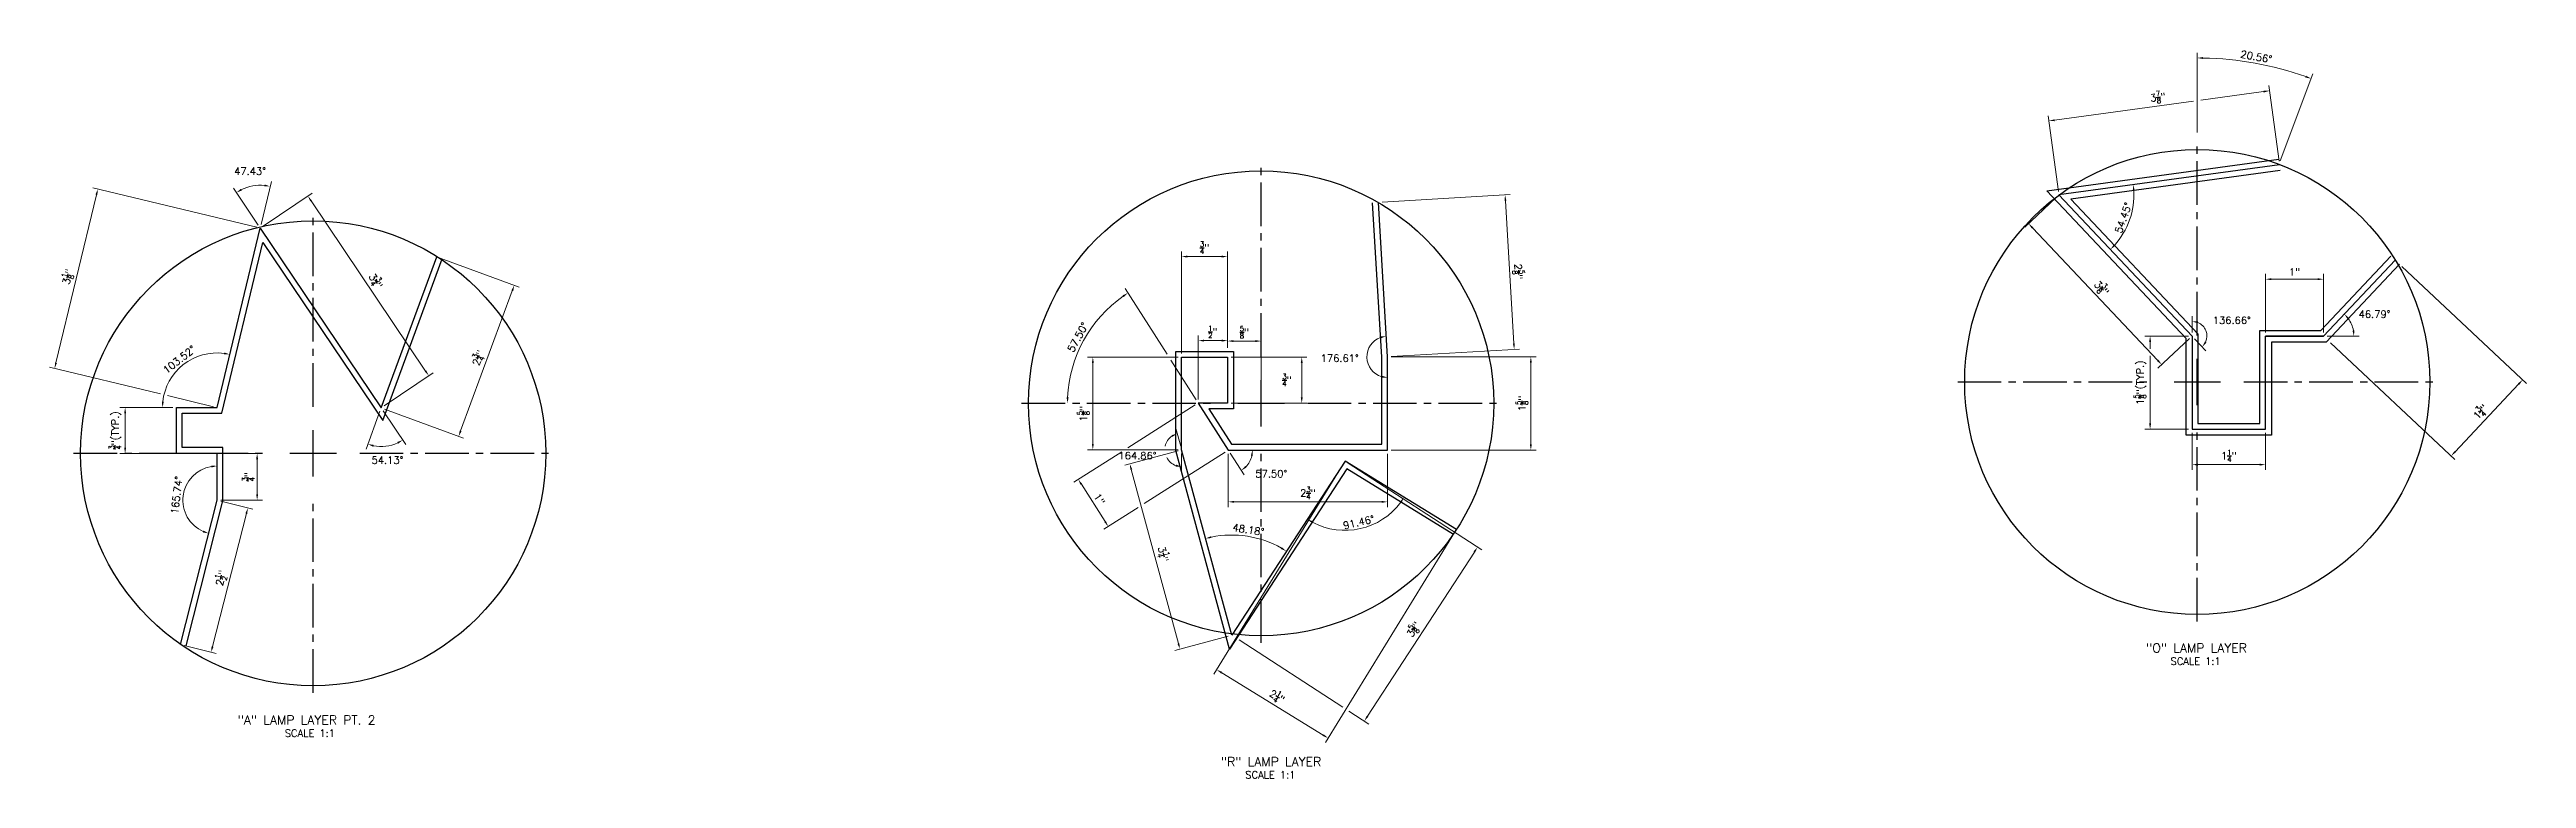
# Model space of a CAD drawing. Header units: inches. Extents: x -66 to 87, y -33 to 11.
# Drawn here: x -66.44 to -23.84, y -28.2 to -15.66 of the extents above; entities that cross this region are included whole.
import ezdxf

# ---------------------------------------------------------------- set-up
doc = ezdxf.new("R2010")
doc.units = ezdxf.units.IN
doc.header["$MEASUREMENT"] = 0
doc.linetypes.add('CENTER2', pattern=[1.125, 0.75, -0.125, 0.125, -0.125])
for name, color, linetype in [('Base', 134, 'Continuous'), ('lamplayers', 62, 'Continuous'), ('PR-TEXT', 2, 'Continuous'), ('PR-TEXT-SUBTITLE', 241, 'Continuous')]:
    doc.layers.add(name, color=color, linetype=linetype)
doc.styles.add('SUBTITLES 0.15625 IN.', font='romans.shx', dxfattribs={"height": 0.15625})
doc.styles.add('TEXT 0.125 IN.', font='romans.shx', dxfattribs={"height": 0.125})
doc.dimstyles.new('DOT-BR-IN', dxfattribs={"dimtxt": 0.125, "dimasz": 0.1, "dimexe": 0.09, "dimexo": 0.0625, "dimgap": 0.05, "dimtad": 1, "dimtoh": 1, "dimdec": 3, "dimzin": 3, "dimdsep": 46, "dimlunit": 4, "dimtxsty": 'TEXT 0.125 IN.', "dimcen": 0.09, "dimclrd": 256, "dimclre": 256, "dimclrt": 2, "dimazin": 0, "dimtfac": 0.7, "dimtdec": 3, "dimtmove": 2, "dimatfit": 3, "dimfxl": 1, "dimtolj": 1, "dimtzin": 0, "dimlwd": 15, "dimlwe": 15, "dimarcsym": 0})

msp = doc.modelspace()

# ---------------------------------------------------------------- texts
at = {"layer": 'PR-TEXT', "char_height": 0.125, "width": 1.284887416637503, "attachment_point": 1, "style": 'TEXT 0.125 IN.'}
for insert in [(-29.9605988475607, -26.12139799966099), (-62.39298304688597, -27.35994087673433), (-45.87323825158145, -28.07637089842994)]:
    msp.add_mtext('SCALE 1:1', dxfattribs=dict(at, insert=insert))
at = {"layer": 'PR-TEXT-SUBTITLE', "char_height": 0.15625, "attachment_point": 1, "style": 'SUBTITLES 0.15625 IN.'}
for s, insert, width in [('"O" LAMP LAYER', (-30.38187366508921, -25.87915796362871), 2.180096439195836), ('"A" LAMP LAYER PT. 2', (-63.20295096239073, -27.11770084070205), 2.840729849149511), ('"R" LAMP LAYER', (-46.29451306910997, -27.83413086239765), 2.180096439195836)]:
    msp.add_mtext(s, dxfattribs=dict(at, insert=insert, width=width))

# ---------------------------------------------------------------- blocks, each defined once
blk = doc.blocks.new('*U56')
at = {"layer": 'lamplayers', "color": 0, "linetype": 'CENTER2', "transparency": 16777216}
for p, q in [((0, 0.8), (0, 4.12)), ((-4.12, 0), (-0.7999999999999998, 0)), ((0.8, 0), (4.12, 0)), ((0, -4.12), (0, -0.7999999999999998))]:
    blk.add_line(p, q, dxfattribs=at)
at = {"layer": 'lamplayers', "color": 0, "linetype": 'Continuous', "transparency": 16777216}
for p, q in [((-0.4, 0), (0.4, 0)), ((0, -0.4), (0, 0.4))]:
    blk.add_line(p, q, dxfattribs=at)
blk = doc.blocks.new('*D63')
at = {"layer": 'Defpoints', "color": 0, "transparency": 16777216}
for p in [(-59.77717658024189, -19.22401925864023, 9.858588898619171), (-58.44532225959837, -19.71445200876742), (-60.73459988232182, -21.82406658669742, 9.858588898619171)]:
    blk.add_point(p, dxfattribs=at)
at = {"layer": 'lamplayers', "lineweight": 15, "transparency": 16777216}
for p, q in [((-59.71852655899414, -19.24561613359098), (-58.3608662290016, -19.7455515086965)), ((-59.3681905617571, -22.22065930282821), (-58.47987725951957, -19.80829204276382)), ((-60.67594986107407, -21.84566346164817), (-59.31828953108153, -22.34559883675368))]:
    blk.add_line(p, q, dxfattribs=at)
at = {"layer": 'lamplayers', "transparency": 16777216}
for points in [[(-58.49551726518564, -19.80253287611029), (-58.46423725385351, -19.81405120941735), (-58.44532225959837, -19.71445200876742)], [(-59.38383056742317, -22.21490013617467), (-59.35255055609105, -22.22641846948174), (-59.4027455616783, -22.31449933682461)]]:
    blk.add_solid(points, dxfattribs=at)
at = {"layer": 'lamplayers', "color": 2, "transparency": 16777216, "insert": (-59.0667489623412, -20.96192327708252), "char_height": 0.125, "attachment_point": 5, "rotation": 69.7846266285435, "style": 'TEXT 0.125 IN.'}
blk.add_mtext('\\A1;2{\\H0.7x;\\S3/4;}"', dxfattribs=at)
blk = doc.blocks.new('*D64')
at = {"layer": 'Defpoints', "color": 0, "transparency": 16777216}
for p in [(-62.81408310491727, -18.73074696051276, 9.858588898619171), (-59.91544794584131, -21.27339193469943), (-60.73459988232182, -21.82406658669741, 9.858588898619171)]:
    blk.add_point(p, dxfattribs=at)
at = {"layer": 'lamplayers', "lineweight": 15, "transparency": 16777216}
for p, q in [((-62.76221400372571, -18.69587797226275), (-61.92023966272092, -18.12986096543475)), ((-61.93914078723675, -18.26306287042127), (-59.97123832704133, -21.19040137279293)), ((-60.68273078113025, -21.7891975984474), (-59.84075644012546, -21.2231805916194))]:
    blk.add_line(p, q, dxfattribs=at)
at = {"layer": 'lamplayers', "transparency": 16777216}
for points in [[(-61.925309026919, -18.2537644735546), (-61.9529725475545, -18.27236126728794), (-61.99493116843677, -18.18007230851477)], [(-59.95740656672358, -21.18110297592626), (-59.98507008735908, -21.1996997696596), (-59.91544794584131, -21.27339193469943)]]:
    blk.add_solid(points, dxfattribs=at)
at = {"layer": 'lamplayers', "color": 2, "transparency": 16777216, "insert": (-60.82897474423957, -19.64188425019874), "char_height": 0.125, "attachment_point": 5, "rotation": 303.91095597947265, "style": 'TEXT 0.125 IN.'}
blk.add_mtext('\\A1;3{\\H0.7x;\\S3/4;}"', dxfattribs=at)
blk = doc.blocks.new('*D65')
at = {"layer": 'Defpoints', "color": 0, "transparency": 16777216}
for p in [(-62.81408310491727, -18.73074696051276, 9.858588898619171), (-59.77717658024189, -19.22401925864023, 9.858588898619171), (-60.73459988232182, -21.82406658669741, 9.858588898619171), (-60.73459988232182, -21.82406658669741, 9.858588898619171), (-60.75985041881682, -22.48945079762463)]:
    blk.add_point(p, dxfattribs=at)
at = {"layer": 'lamplayers', "lineweight": 15, "transparency": 16777216}
for p, q in [((-60.75619675727256, -21.88271660794516), (-60.99578839404332, -22.53336882589026)), ((-60.69973089407181, -21.87593568788898), (-60.31290094823881, -22.45136166413111))]:
    blk.add_line(p, q, dxfattribs=at)
blk.add_arc((-60.73459988232182, -21.82406658669741), 0.6658631524153569, 258.3974716099763, 295.2981109980398, dxfattribs=at)
at = {"layer": 'lamplayers', "transparency": 16777216}
for points in [[(-60.87308753520168, -22.49235204969721), (-60.86395055317413, -22.46029543305509), (-60.96468889411423, -22.4489127952935)], [(-60.45829138677014, -22.41158029400435), (-60.4418243646628, -22.44056215547023), (-60.36311229131883, -22.37667015841525)]]:
    blk.add_solid(points, dxfattribs=at)
at = {"layer": 'lamplayers', "color": 2, "transparency": 16777216, "insert": (-60.62655536524335, -22.72377147488245), "char_height": 0.125, "attachment_point": 5, "style": 'TEXT 0.125 IN.'}
blk.add_mtext('\\A1;54.13°', dxfattribs=at)
blk = doc.blocks.new('*D66')
at = {"layer": 'Defpoints', "color": 0, "transparency": 16777216}
for p in [(-65.6084292515201, -18.05864996729482), (-62.81408310491726, -18.73074696051276, 9.858588898619171), (-63.55659267786177, -21.81784418741616, 9.858588898619171)]:
    blk.add_point(p, dxfattribs=at)
at = {"layer": 'lamplayers', "lineweight": 15, "transparency": 16777216}
for p, q in [((-66.32755369919379, -21.04851995564816), (-65.63181437679093, -18.15587720584486)), ((-62.87485012901104, -18.71613125721849), (-65.69593376621515, -18.03760335455107)), ((-64.53042938744133, -21.583616683), (-66.43844333915965, -21.12470058145446)), ((-63.61735970195555, -21.80322848412189), (-64.40889533925377, -21.61284808958854))]:
    blk.add_line(p, q, dxfattribs=at)
at = {"layer": 'lamplayers', "transparency": 16777216}
for points in [[(-65.64801891654928, -18.15197968496639), (-65.6156098370326, -18.15977472672333), (-65.6084292515201, -18.05864996729482)], [(-66.34375823895212, -21.04462243476969), (-66.31134915943544, -21.05241747652664), (-66.3509388244646, -21.14574719419821)]]:
    blk.add_solid(points, dxfattribs=at)
at = {"layer": 'lamplayers', "color": 2, "transparency": 16777216, "insert": (-66.12755046328722, -19.56663370273047), "char_height": 0.125, "attachment_point": 5, "rotation": 76.47608226686665, "style": 'TEXT 0.125 IN.'}
blk.add_mtext('\\A1;3{\\H0.7x;\\S1/8;}"', dxfattribs=at)
blk = doc.blocks.new('*D67')
at = {"layer": 'Defpoints', "color": 0, "transparency": 16777216}
for p in [(-62.84350854044237, -17.99417652186023), (-62.81408310491727, -18.73074696051276, 9.858588898619171), (-62.81408310491727, -18.73074696051276, 9.858588898619171), (-63.55659267786179, -21.81784418741616, 9.858588898619171), (-60.73459988232181, -21.82406658669741, 9.858588898619171)]:
    blk.add_point(p, dxfattribs=at)
at = {"layer": 'lamplayers', "lineweight": 15, "transparency": 16777216}
for p, q in [((-62.84895209316728, -18.6788778593212), (-63.27555768747, -18.04428391638487)), ((-62.79946740162301, -18.66997993641898), (-62.62065117829878, -17.92652411138436))]:
    blk.add_line(p, q, dxfattribs=at)
blk.add_arc((-62.81408310491727, -18.73074696051276), 0.7371579663495631, 84.25457836595193, 116.1324598803875, dxfattribs=at)
at = {"layer": 'lamplayers', "transparency": 16777216}
for points in [[(-63.13042395264686, -18.08337321256901), (-63.1471015552919, -18.05451201576214), (-63.22534634438999, -18.11897542210072)], [(-62.73749786314561, -17.98086050941862), (-62.74307670789487, -18.01372367424452), (-62.64169779104252, -18.0140286260794)]]:
    blk.add_solid(points, dxfattribs=at)
at = {"layer": 'lamplayers', "color": 2, "transparency": 16777216, "insert": (-62.99020490572163, -17.75126747043349), "char_height": 0.125, "attachment_point": 5, "style": 'TEXT 0.125 IN.'}
blk.add_mtext('\\A1;47.43°', dxfattribs=at)
blk = doc.blocks.new('*D68')
at = {"layer": 'Defpoints', "color": 0, "transparency": 16777216}
for p in [(-62.81408310491727, -18.73074696051276, 9.858588898619171), (-63.89289521762397, -20.94101684095929), (-64.25547687814361, -21.81784418741616, 9.858588898619171), (-63.55659267786179, -21.81784418741616, 9.858588898619171), (-63.55659267786179, -21.81784418741616, 9.858588898619171)]:
    blk.add_point(p, dxfattribs=at)
at = {"layer": 'lamplayers', "lineweight": 15, "transparency": 16777216}
blk.add_line((-64.31797687814361, -21.81784418741616), (-64.58570161389908, -21.81784418741616), dxfattribs=at)
blk.add_arc((-63.55659267786179, -21.81784418741616), 0.9391089360372877, 82.58004756341776, 173.8960347034492, dxfattribs=at)
at = {"layer": 'lamplayers', "transparency": 16777216}
for points in [[(-63.43228605071111, -20.87021004631345), (-63.43834451339924, -20.90298818141853), (-63.3369808767399, -20.90477450193038)], [(-64.47373439059254, -21.71887338930895), (-64.50702044529253, -21.71709865732344), (-64.49570161389907, -21.81784418741616)]]:
    blk.add_solid(points, dxfattribs=at)
at = {"layer": 'lamplayers', "color": 2, "transparency": 16777216, "insert": (-64.20746502106404, -20.99186201617522), "char_height": 0.125, "attachment_point": 5, "rotation": 38.238041133433605, "style": 'TEXT 0.125 IN.'}
blk.add_mtext('\\A1;103.52°', dxfattribs=at)
blk = doc.blocks.new('*D69')
at = {"layer": 'Defpoints', "color": 0, "transparency": 16777216}
for p in [(-65.13834721893579, -21.81784418741617), (-64.25547687814364, -21.81784418741617, 9.858588898619171), (-64.25547687814364, -22.60731787162668, 9.858588898619171)]:
    blk.add_point(p, dxfattribs=at)
at = {"layer": 'lamplayers', "lineweight": 15, "transparency": 16777216}
for p, q in [((-64.31797687814364, -21.81784418741617), (-65.2283472189358, -21.81784418741617)), ((-65.13834721893579, -22.50731787162668), (-65.13834721893579, -21.91784418741617)), ((-64.31797687814364, -22.60731787162668), (-65.2283472189358, -22.60731787162668))]:
    blk.add_line(p, q, dxfattribs=at)
at = {"layer": 'lamplayers', "transparency": 16777216}
for points in [[(-65.15501388560246, -21.91784418741617), (-65.12168055226913, -21.91784418741617), (-65.13834721893579, -21.81784418741617)], [(-65.15501388560246, -22.50731787162668), (-65.12168055226913, -22.50731787162668), (-65.13834721893579, -22.60731787162668)]]:
    blk.add_solid(points, dxfattribs=at)
at = {"layer": 'lamplayers', "color": 2, "transparency": 16777216, "insert": (-65.31126388560244, -22.21258102952141), "char_height": 0.125, "attachment_point": 5, "rotation": 90, "style": 'TEXT 0.125 IN.'}
blk.add_mtext('\\A1;{\\H0.7x;\\S3/4;}"(TYP.)', dxfattribs=at)
blk = doc.blocks.new('*D70')
at = {"layer": 'Defpoints', "color": 0, "transparency": 16777216}
for p in [(-63.55547687814362, -22.60731787162668, 9.858588898619171), (-62.86827827057192, -22.60731787162668), (-63.55547687814365, -23.4132393628411, 9.858588898619171)]:
    blk.add_point(p, dxfattribs=at)
at = {"layer": 'lamplayers', "lineweight": 15, "transparency": 16777216}
for p, q in [((-63.4929768781442, -22.60731787162502), (-62.7782782705725, -22.60731787162504)), ((-62.86827827057252, -23.31323936283944), (-62.8682782705725, -22.70731787162503)), ((-63.49297687814425, -23.41323936283943), (-62.77827827057252, -23.41323936283945))]:
    blk.add_line(p, q, dxfattribs=at)
at = {"layer": 'lamplayers', "transparency": 16777216}
for points in [[(-62.88494493723917, -22.70731787162503), (-62.85161160390584, -22.70731787162503), (-62.8682782705725, -22.60731787162503)], [(-62.88494493723918, -23.31323936283944), (-62.85161160390585, -23.31323936283944), (-62.86827827057252, -23.41323936283944)]]:
    blk.add_solid(points, dxfattribs=at)
at = {"layer": 'lamplayers', "color": 2, "transparency": 16777216, "insert": (-63.02036160390583, -23.01027861723225), "char_height": 0.125, "attachment_point": 5, "rotation": 89.99999999999852, "style": 'TEXT 0.125 IN.'}
blk.add_mtext('\\A1;{\\H0.7x;\\S3/4;}"', dxfattribs=at)
blk = doc.blocks.new('*D71')
at = {"layer": 'Defpoints', "color": 0, "transparency": 16777216}
for p in [(-63.55547687814359, -22.60731787162668, 9.858588898619171), (-64.0396715632368, -23.07730218920871), (-63.55547687814362, -23.41323936284109, 9.858588898619171), (-63.55547687814362, -23.41323936284109, 9.858588898619171), (-64.1863846279476, -25.89573109331145, 9.858588898619171)]:
    blk.add_point(p, dxfattribs=at)
at = {"layer": 'lamplayers', "lineweight": 15, "transparency": 16777216}
blk.add_arc((-63.55547687814362, -23.41323936284109), 0.5893201826686365, 99.73405369542367, 246.0065116122319, dxfattribs=at)
at = {"layer": 'lamplayers', "transparency": 16777216}
for points in [[(-63.65653036562592, -22.81579696092908), (-63.65370224821932, -22.84901010385542), (-63.55547687814359, -22.82391918017245)], [(-63.78965289938131, -23.93589074866084), (-63.80057470872184, -23.96738400495231), (-63.70063403517717, -23.98440280482817)]]:
    blk.add_solid(points, dxfattribs=at)
at = {"layer": 'lamplayers', "color": 2, "transparency": 16777216, "insert": (-64.25187037421826, -23.32613214485095), "char_height": 0.125, "attachment_point": 5, "rotation": 82.87028265382791, "style": 'TEXT 0.125 IN.'}
blk.add_mtext('\\A1;165.74°', dxfattribs=at)
blk = doc.blocks.new('*D72')
at = {"layer": 'Defpoints', "color": 0, "transparency": 16777216}
for p in [(-63.55547687814362, -23.41323936284108, 9.858588898619171), (-63.02899598892279, -23.54704076449577), (-64.1863846279476, -25.89573109331144, 9.858588898619171)]:
    blk.add_point(p, dxfattribs=at)
at = {"layer": 'lamplayers', "lineweight": 15, "transparency": 16777216}
for p, q in [((-63.49490248043244, -23.42863391843481), (-62.9417688562187, -23.56920892455074)), ((-63.63527244977681, -25.93261345862825), (-63.05362727787276, -23.64395980083366)), ((-64.12581023023643, -25.91112564890517), (-63.57267660602268, -26.05170065502109))]:
    blk.add_line(p, q, dxfattribs=at)
at = {"layer": 'lamplayers', "transparency": 16777216}
for points in [[(-63.06978045059574, -23.63985458600867), (-63.03747410514978, -23.64806501565865), (-63.02899598892279, -23.54704076449577)], [(-63.65142562249979, -25.92850824380326), (-63.61911927705383, -25.93671867345324), (-63.65990373872678, -26.02953249496613)]]:
    blk.add_solid(points, dxfattribs=at)
at = {"layer": 'lamplayers', "color": 2, "transparency": 16777216, "insert": (-63.49184756492198, -24.7508265444529), "char_height": 0.125, "attachment_point": 5, "rotation": 75.74056530765776, "style": 'TEXT 0.125 IN.'}
blk.add_mtext('\\A1;2{\\H0.7x;\\S1/2;}"', dxfattribs=at)
blk = doc.blocks.new('*U57')
at = {"layer": 'lamplayers', "color": 0, "linetype": 'CENTER2', "transparency": 16777216}
for p, q in [((0, 0.8), (0, 4.12)), ((-4.12, 0), (-0.7999999999999998, 0)), ((0.8, 0), (4.12, 0)), ((0, -4.12), (0, -0.7999999999999998))]:
    blk.add_line(p, q, dxfattribs=at)
at = {"layer": 'lamplayers', "color": 0, "linetype": 'Continuous', "transparency": 16777216}
for p, q in [((-0.4, 0), (0.4, 0)), ((0, -0.4), (0, 0.4))]:
    blk.add_line(p, q, dxfattribs=at)
blk = doc.blocks.new('*D74')
at = {"layer": 'Defpoints', "color": 0, "transparency": 16777216}
for p in [(-43.58485703061105, -18.28812208233391, 8.169115214408642), (-41.40583161255675, -18.15916025433954), (-43.42756974436623, -20.94575341398052, 8.169115214408642)]:
    blk.add_point(p, dxfattribs=at)
at = {"layer": 'lamplayers', "lineweight": 15, "transparency": 16777216}
for p, q in [((-43.52246620197312, -18.28442958969726), (-41.31598881931812, -18.15384306494277)), ((-41.25445231453056, -20.71696626016545), (-41.39992362433811, -18.25898558016024)), ((-43.3651789157283, -20.94206092134387), (-41.1587015330733, -20.81147439658938))]:
    blk.add_line(p, q, dxfattribs=at)
at = {"layer": 'lamplayers', "transparency": 16777216}
for points in [[(-41.38328607003466, -18.25800091545713), (-41.41656117864156, -18.25997024486335), (-41.40583161255675, -18.15916025433954)], [(-41.23781476022712, -20.71598159546235), (-41.27108986883401, -20.71795092486856), (-41.24854432631192, -20.81679158598615)]]:
    blk.add_solid(points, dxfattribs=at)
at = {"layer": 'lamplayers', "color": 2, "transparency": 16777216, "insert": (-41.17537028641537, -19.47899085474701), "char_height": 0.125, "attachment_point": 5, "rotation": 273.38700020475363, "style": 'TEXT 0.125 IN.'}
blk.add_mtext('\\A1;2{\\H0.7x;\\S5/8;}"', dxfattribs=at)
blk = doc.blocks.new('*D75')
at = {"layer": 'Defpoints', "color": 0, "transparency": 16777216}
for p in [(-43.42756974436625, -20.94575341398053, 8.169115214408642), (-40.9623652819086, -20.94575341398053), (-43.42756974436625, -22.55117218115399, 8.169115214408642)]:
    blk.add_point(p, dxfattribs=at)
at = {"layer": 'lamplayers', "lineweight": 15, "transparency": 16777216}
for p, q in [((-43.36506974436625, -20.94575341398053), (-40.8723652819086, -20.94575341398053)), ((-40.9623652819086, -22.45117218115399), (-40.9623652819086, -21.04575341398053)), ((-43.36506974436625, -22.55117218115399), (-40.8723652819086, -22.55117218115399))]:
    blk.add_line(p, q, dxfattribs=at)
at = {"layer": 'lamplayers', "transparency": 16777216}
for points in [[(-40.97903194857527, -21.04575341398053), (-40.94569861524194, -21.04575341398053), (-40.9623652819086, -20.94575341398053)], [(-40.97903194857527, -22.45117218115399), (-40.94569861524194, -22.45117218115399), (-40.9623652819086, -22.55117218115399)]]:
    blk.add_solid(points, dxfattribs=at)
at = {"layer": 'lamplayers', "color": 2, "transparency": 16777216, "insert": (-41.11444861524193, -21.74846279756724), "char_height": 0.125, "attachment_point": 5, "rotation": 90, "style": 'TEXT 0.125 IN.'}
blk.add_mtext('\\A1;1{\\H0.7x;\\S5/8;}"', dxfattribs=at)
blk = doc.blocks.new('*D76')
at = {"layer": 'Defpoints', "color": 0, "transparency": 16777216}
for p in [(-43.58485703061106, -18.28812208233391, 8.169115214408642), (-43.74232812544059, -20.78020712933628), (-43.42756974436624, -20.94575341398052, 8.169115214408642), (-43.42756974436624, -20.94575341398052, 8.169115214408642), (-43.42756974436625, -22.55117218115398, 8.169115214408642)]:
    blk.add_point(p, dxfattribs=at)
at = {"layer": 'lamplayers', "lineweight": 15, "transparency": 16777216}
blk.add_arc((-43.42756974436624, -20.94575341398052), 0.3556380334217001, 109.5512533352745, 253.835746869479, dxfattribs=at)
at = {"layer": 'lamplayers', "transparency": 16777216}
for points in [[(-43.54989799450527, -20.59428671021518), (-43.54326999839368, -20.62695444320441), (-43.44858079748179, -20.59073658837499)], [(-43.52423329428992, -21.27083108264767), (-43.52891970718741, -21.30383333477181), (-43.42756974436625, -21.30139144740222)]]:
    blk.add_solid(points, dxfattribs=at)
at = {"layer": 'lamplayers', "color": 2, "transparency": 16777216, "insert": (-44.25041414268988, -20.97008143642262), "char_height": 0.125, "attachment_point": 5, "style": 'TEXT 0.125 IN.'}
blk.add_mtext('\\A1;176.61°', dxfattribs=at)
blk = doc.blocks.new('*D77')
at = {"layer": 'Defpoints', "color": 0, "transparency": 16777216}
for p in [(-46.16696363111591, -22.55117218115398, 8.169115214408642), (-43.42756974436624, -22.55117218115398, 8.169115214408642), (-43.42756974436624, -23.44097123548796)]:
    blk.add_point(p, dxfattribs=at)
at = {"layer": 'lamplayers', "lineweight": 15, "transparency": 16777216}
for p, q in [((-46.16696363111591, -22.61367218115398), (-46.16696363111591, -23.53097123548796)), ((-43.42756974436624, -22.61367218115398), (-43.42756974436624, -23.53097123548796)), ((-46.0669636311159, -23.44097123548796), (-43.52756974436624, -23.44097123548796))]:
    blk.add_line(p, q, dxfattribs=at)
at = {"layer": 'lamplayers', "transparency": 16777216}
for points in [[(-46.0669636311159, -23.42430456882129), (-46.0669636311159, -23.45763790215462), (-46.16696363111591, -23.44097123548796)], [(-43.52756974436624, -23.42430456882129), (-43.52756974436624, -23.45763790215462), (-43.42756974436624, -23.44097123548796)]]:
    blk.add_solid(points, dxfattribs=at)
at = {"layer": 'lamplayers', "color": 2, "transparency": 16777216, "insert": (-44.79726668774107, -23.28888790215462), "char_height": 0.125, "attachment_point": 5, "style": 'TEXT 0.125 IN.'}
blk.add_mtext('\\A1;2{\\H0.7x;\\S3/4;}"', dxfattribs=at)
blk = doc.blocks.new('*D78')
at = {"layer": 'Defpoints', "color": 0, "transparency": 16777216}
for p in [(-46.68324256451159, -21.74064586536452, 8.169115214408642), (-46.1669636311159, -22.55117218115398, 8.169115214408642), (-48.23049664663397, -23.86557567864044)]:
    blk.add_point(p, dxfattribs=at)
at = {"layer": 'lamplayers', "lineweight": 15, "transparency": 16777216}
for p, q in [((-46.73595698409425, -21.7742232382228), (-47.8936437102869, -22.51163207561872)), ((-47.99907254945222, -22.57878682133527), (-48.82268434422869, -23.1034007797669)), ((-46.21967805069855, -22.58474955401225), (-47.61311120014781, -23.47232120485393)), ((-48.69305178345643, -23.13939243418324), (-48.28422044320721, -23.78123260730819)), ((-47.71854003931313, -23.53947595057048), (-48.30640541083299, -23.91392709555636))]:
    blk.add_line(p, q, dxfattribs=at)
at = {"layer": 'lamplayers', "transparency": 16777216}
for points in [[(-48.67899460490105, -23.1304384680877), (-48.7071089620118, -23.14834640027878), (-48.74677558002966, -23.05504936285099)], [(-48.27016326465183, -23.77227864121265), (-48.29827762176259, -23.79018657340373), (-48.23049664663397, -23.86557567864044)]]:
    blk.add_solid(points, dxfattribs=at)
at = {"layer": 'lamplayers', "color": 2, "transparency": 16777216, "insert": (-48.38370931625777, -23.39347755953257), "char_height": 0.125, "attachment_point": 5, "rotation": 302.4958124078187, "style": 'TEXT 0.125 IN.'}
blk.add_mtext('\\A1;1"', dxfattribs=at)
blk = doc.blocks.new('*D79')
at = {"layer": 'Defpoints', "color": 0, "transparency": 16777216}
for p in [(-46.17891308366598, -20.95117218115399, 8.169115214408642), (-46.17891308366598, -21.74064586536453, 8.169115214408642), (-44.90263484416626, -21.74064586536453)]:
    blk.add_point(p, dxfattribs=at)
at = {"layer": 'lamplayers', "lineweight": 15, "transparency": 16777216}
for p, q in [((-46.11641308366598, -20.95117218115399), (-44.81263484416625, -20.95117218115399)), ((-44.90263484416626, -21.05117218115399), (-44.90263484416626, -21.64064586536453)), ((-46.11641308366598, -21.74064586536453), (-44.81263484416625, -21.74064586536453))]:
    blk.add_line(p, q, dxfattribs=at)
at = {"layer": 'lamplayers', "transparency": 16777216}
for points in [[(-44.91930151083292, -21.05117218115399), (-44.88596817749959, -21.05117218115399), (-44.90263484416626, -20.95117218115399)], [(-44.91930151083292, -21.64064586536453), (-44.88596817749959, -21.64064586536453), (-44.90263484416626, -21.74064586536453)]]:
    blk.add_solid(points, dxfattribs=at)
at = {"layer": 'lamplayers', "color": 2, "transparency": 16777216, "insert": (-45.15671810092266, -21.34590902325924), "char_height": 0.125, "attachment_point": 5, "style": 'TEXT 0.125 IN.'}
blk.add_mtext('\\A1;{\\H0.7x;\\S3/4;}"', dxfattribs=at)
blk = doc.blocks.new('*D80')
at = {"layer": 'Defpoints', "color": 0, "transparency": 16777216}
for p in [(-46.17952984039269, -19.22061602410759), (-46.17952984039269, -20.85379060326841), (-46.96838676787651, -20.95117218115398, 8.169115214408642)]:
    blk.add_point(p, dxfattribs=at)
at = {"layer": 'lamplayers', "lineweight": 15, "transparency": 16777216}
for p, q in [((-46.96838676787651, -20.88867218115398), (-46.96838676787651, -19.13061602410759)), ((-46.17952984039269, -20.79129060326841), (-46.17952984039269, -19.13061602410759)), ((-46.86838676787651, -19.22061602410759), (-46.27952984039269, -19.22061602410759))]:
    blk.add_line(p, q, dxfattribs=at)
at = {"layer": 'lamplayers', "transparency": 16777216}
for points in [[(-46.86838676787651, -19.20394935744093), (-46.86838676787651, -19.23728269077426), (-46.96838676787651, -19.22061602410759)], [(-46.27952984039269, -19.20394935744093), (-46.27952984039269, -19.23728269077426), (-46.17952984039269, -19.22061602410759)]]:
    blk.add_solid(points, dxfattribs=at)
at = {"layer": 'lamplayers', "color": 2, "transparency": 16777216, "insert": (-46.5739583041346, -19.06853269077426), "char_height": 0.125, "attachment_point": 5, "style": 'TEXT 0.125 IN.'}
blk.add_mtext('\\A1;{\\H0.7x;\\S3/4;}"', dxfattribs=at)
blk = doc.blocks.new('*D81')
at = {"layer": 'Defpoints', "color": 0, "transparency": 16777216}
for p in [(-48.49561982468538, -20.95117218115399), (-46.96838676787652, -20.95117218115399, 8.169115214408642), (-46.96838676787652, -22.545209448477, 8.169115214408642)]:
    blk.add_point(p, dxfattribs=at)
at = {"layer": 'lamplayers', "lineweight": 15, "transparency": 16777216}
for p, q in [((-47.03088676787652, -20.95117218115399), (-48.58561982468538, -20.95117218115399)), ((-48.49561982468538, -22.44520944847699), (-48.49561982468538, -21.05117218115399)), ((-47.03088676787652, -22.545209448477), (-48.58561982468538, -22.545209448477))]:
    blk.add_line(p, q, dxfattribs=at)
at = {"layer": 'lamplayers', "transparency": 16777216}
for points in [[(-48.51228649135204, -21.05117218115399), (-48.47895315801871, -21.05117218115399), (-48.49561982468538, -20.95117218115399)], [(-48.51228649135204, -22.44520944847699), (-48.47895315801871, -22.44520944847699), (-48.49561982468538, -22.545209448477)]]:
    blk.add_solid(points, dxfattribs=at)
at = {"layer": 'lamplayers', "color": 2, "transparency": 16777216, "insert": (-48.6573609647136, -21.92494786992246), "char_height": 0.125, "attachment_point": 5, "rotation": 90, "style": 'TEXT 0.125 IN.'}
blk.add_mtext('\\A1;1{\\H0.7x;\\S5/8;}"', dxfattribs=at)
blk = doc.blocks.new('*D82')
at = {"layer": 'Defpoints', "color": 0, "transparency": 16777216}
for p in [(-48.44644058853677, -20.34844552720641), (-49.72154325838954, -21.74486816065525, 8.627009951250743), (-46.6832425645116, -21.74064586536453, 8.169115214408642), (-46.40154325838954, -21.74486816065526, 8.627009951250743), (-46.16696363111591, -22.55117218115398, 8.169115214408642)]:
    blk.add_point(p, dxfattribs=at)
at = {"layer": 'lamplayers', "lineweight": 15, "transparency": 16777216}
for p, q in [((-47.21968902833974, -20.89845776157133), (-47.93838871920815, -19.77014324994255)), ((-46.71681993736988, -21.68793144578187), (-47.15253428262319, -21.00388660073664))]:
    blk.add_line(p, q, dxfattribs=at)
blk.add_arc((-46.68055309957171, -21.74486816065525), 2.25130068957737, 125.0410295384657, 177.454782869353, dxfattribs=at)
at = {"layer": 'lamplayers', "transparency": 16777216}
for points in [[(-47.98243035606228, -19.88778091770761), (-47.96390243848573, -19.91549061603487), (-47.89003730229223, -19.84605201414158)], [(-48.91297029512924, -21.64526298292146), (-48.94629540650344, -21.64452267014388), (-48.93185378914907, -21.74486816065525)]]:
    blk.add_solid(points, dxfattribs=at)
at = {"layer": 'lamplayers', "color": 2, "transparency": 16777216, "insert": (-48.75291885919041, -20.60783084446617), "char_height": 0.125, "attachment_point": 5, "rotation": 61.2479062039094, "style": 'TEXT 0.125 IN.'}
blk.add_mtext('\\A1;57.50°', dxfattribs=at)
blk = doc.blocks.new('*D83')
at = {"layer": 'Defpoints', "color": 0, "transparency": 16777216}
for p in [(-46.6832425645116, -21.74064586536453, 8.169115214408642), (-46.16696363111591, -22.55117218115398, 8.169115214408642), (-46.16696363111591, -22.55117218115398, 8.169115214408642), (-43.42756974436624, -22.55117218115398, 8.169115214408642), (-45.84018251843573, -22.80958306224451)]:
    blk.add_point(p, dxfattribs=at)
at = {"layer": 'lamplayers', "lineweight": 15, "transparency": 16777216}
blk.add_line((-46.13338625825763, -22.60388660073664), (-45.89479467429219, -22.97846077957816), dxfattribs=at)
blk.add_arc((-46.16696363111591, -22.55117218115398), 0.4166078240629609, 316.2819739249788, 346.2138384828399, dxfattribs=at)
at = {"layer": 'lamplayers', "transparency": 16777216}
for points in [[(-45.77890369933996, -22.64844908295368), (-45.74581130457861, -22.65244964792245), (-45.75035580705294, -22.55117218115398)], [(-45.85528408590351, -22.85197488812153), (-45.87643677611162, -22.82621300138802), (-45.94314609120811, -22.90255201537914)]]:
    blk.add_solid(points, dxfattribs=at)
at = {"layer": 'lamplayers', "color": 2, "transparency": 16777216, "insert": (-45.42648677763385, -22.95744689896164), "char_height": 0.125, "attachment_point": 5, "style": 'TEXT 0.125 IN.'}
blk.add_mtext('\\A1;57.50°', dxfattribs=at)
blk = doc.blocks.new('*D84')
at = {"layer": 'Defpoints', "color": 0, "transparency": 16777216}
for p in [(-46.96838676787651, -22.54520944847699, 8.169115214408642), (-47.86047488012296, -22.78662597057136), (-46.1056619262897, -25.73317093778397, 8.169115214408642)]:
    blk.add_point(p, dxfattribs=at)
at = {"layer": 'lamplayers', "lineweight": 15, "transparency": 16777216}
for p, q in [((-47.02871666863665, -22.56153590168253), (-47.94734993721755, -22.81013606318734)), ((-47.02387236366501, -25.87805961866213), (-47.8343525549941, -22.88315381178757)), ((-46.16599182704984, -25.74949739098951), (-47.08462509563074, -25.99809755249432))]:
    blk.add_line(p, q, dxfattribs=at)
at = {"layer": 'lamplayers', "transparency": 16777216}
for points in [[(-47.81826458145807, -22.87880009093276), (-47.85044052853014, -22.88750753264238), (-47.86047488012296, -22.78662597057136)], [(-47.00778439012898, -25.87370589780732), (-47.03996033720105, -25.88241333951694), (-46.99775003853615, -25.97458745987834)]]:
    blk.add_solid(points, dxfattribs=at)
at = {"layer": 'lamplayers', "color": 2, "transparency": 16777216, "insert": (-47.28230970081324, -24.3408790124247), "char_height": 0.125, "attachment_point": 5, "rotation": 285.14265792673496, "style": 'TEXT 0.125 IN.'}
blk.add_mtext('\\A1;3{\\H0.7x;\\S1/4;}"', dxfattribs=at)
blk = doc.blocks.new('*D85')
at = {"layer": 'Defpoints', "color": 0, "transparency": 16777216}
for p in [(-44.15841912510447, -22.73873865227058, 8.169115214408642), (-46.1056619262897, -25.73317093778397, 8.169115214408642), (-43.82724499084271, -27.21479768790666)]:
    blk.add_point(p, dxfattribs=at)
at = {"layer": 'lamplayers', "lineweight": 15, "transparency": 16777216}
for p, q in [((-44.10602329076839, -22.77281102442493), (-41.80455218821351, -24.26942961829555)), ((-41.93451798510446, -24.30419873733101), (-43.77272919539573, -27.13096435296891)), ((-45.97685002983284, -25.8169357433186), (-44.19517634792371, -26.975536412949)), ((-44.09038467925154, -27.04368115725772), (-43.75179498939874, -27.26386190380894))]:
    blk.add_line(p, q, dxfattribs=at)
at = {"layer": 'lamplayers', "transparency": 16777216}
for points in [[(-41.94849020759408, -24.29511277142318), (-41.92054576261484, -24.31328470323884), (-41.88000218965748, -24.22036540239327)], [(-43.78670141788535, -27.12187838706109), (-43.75875697290611, -27.14005031887674), (-43.82724499084271, -27.21479768790666)]]:
    blk.add_solid(points, dxfattribs=at)
at = {"layer": 'lamplayers', "color": 2, "transparency": 16777216, "insert": (-42.98112012046791, -25.63467210624103), "char_height": 0.125, "attachment_point": 5, "rotation": 56.96454165263774, "style": 'TEXT 0.125 IN.'}
blk.add_mtext('\\A1;3{\\H0.7x;\\S5/8;}"', dxfattribs=at)
blk = doc.blocks.new('*D86')
at = {"layer": 'Defpoints', "color": 0, "transparency": 16777216}
for p in [(-44.15841912510447, -22.73873865227057, 8.169115214408642), (-42.24189610366714, -23.9165755826315, 8.169115214408642), (-46.36497060639502, -26.32913949883265)]:
    blk.add_point(p, dxfattribs=at)
at = {"layer": 'lamplayers', "lineweight": 15, "transparency": 16777216}
for p, q in [((-44.19114373389968, -22.79198665673272), (-46.41209404306012, -26.40581662525814)), ((-42.27462071246235, -23.96982358709365), (-44.49557102162279, -27.58365355561907)), ((-44.53364439209713, -27.45461705512125), (-46.27977379925559, -26.38149887290497))]:
    blk.add_line(p, q, dxfattribs=at)
at = {"layer": 'lamplayers', "transparency": 16777216}
for points in [[(-46.2710472369102, -26.3672994050484), (-46.28850036160097, -26.39569834076154), (-46.36497060639502, -26.32913949883265)], [(-44.52491782975174, -27.44041758726468), (-44.54237095444252, -27.46881652297782), (-44.44844758495769, -27.50697642919358)]]:
    blk.add_solid(points, dxfattribs=at)
at = {"layer": 'lamplayers', "color": 2, "transparency": 16777216, "insert": (-45.32707921427469, -26.78848781982189), "char_height": 0.125, "attachment_point": 5, "rotation": 328.4263772718047, "style": 'TEXT 0.125 IN.'}
blk.add_mtext('\\A1;2{\\H0.7x;\\S1/4;}"', dxfattribs=at)
blk = doc.blocks.new('*D87')
at = {"layer": 'Defpoints', "color": 0, "transparency": 16777216}
for p in [(-46.96838676787651, -22.54520944847699, 8.169115214408642), (-44.15841912510448, -22.73873865227058, 8.169115214408642), (-45.6029528648839, -24.08642578748283), (-46.1056619262897, -25.73317093778397, 8.169115214408642), (-46.1056619262897, -25.73317093778397, 8.169115214408642)]:
    blk.add_point(p, dxfattribs=at)
at = {"layer": 'lamplayers', "lineweight": 15, "transparency": 16777216}
blk.add_arc((-46.1056619262897, -25.73317093778397), 1.721768274321432, 60.29273839693079, 101.8144611824418, dxfattribs=at)
at = {"layer": 'lamplayers', "transparency": 16777216}
for points in [[(-46.45429742062619, -24.06408466393624), (-46.46206680330971, -24.03166942363437), (-46.55542783287356, -24.07118519183589)], [(-45.24373098637341, -24.22346669726795), (-45.26108374999127, -24.25192706806549), (-45.16702625578971, -24.28975517352031)]]:
    blk.add_solid(points, dxfattribs=at)
at = {"layer": 'lamplayers', "color": 2, "transparency": 16777216, "insert": (-45.8204140940189, -23.92121790959396), "char_height": 0.125, "attachment_point": 5, "rotation": 351.05359978968636, "style": 'TEXT 0.125 IN.'}
blk.add_mtext('\\A1;48.18°', dxfattribs=at)
blk = doc.blocks.new('*D88')
at = {"layer": 'Defpoints', "color": 0, "transparency": 16777216}
for p in [(-44.15841912510447, -22.73873865227058, 8.169115214408642), (-44.15841912510447, -22.73873865227058, 8.169115214408642), (-44.21143133523489, -23.92993129862953), (-42.24189610366714, -23.91657558263151, 8.169115214408642), (-46.1056619262897, -25.73317093778397, 8.169115214408642)]:
    blk.add_point(p, dxfattribs=at)
at = {"layer": 'lamplayers', "lineweight": 15, "transparency": 16777216}
blk.add_arc((-44.15841912510447, -22.73873865227058), 1.192371676601963, 241.7711456154801, 323.6197733089622, dxfattribs=at)
at = {"layer": 'lamplayers', "transparency": 16777216}
for points in [[(-43.21226346981803, -23.43666895401478), (-43.18462137933307, -23.45529758640508), (-43.14255652740464, -23.36305699875508)], [(-44.73089648286175, -23.80363697164791), (-44.71391233574032, -23.77495509831876), (-44.80845002928847, -23.73834359361906)]]:
    blk.add_solid(points, dxfattribs=at)
at = {"layer": 'lamplayers', "color": 2, "transparency": 16777216, "insert": (-43.92109691983311, -23.79220958628455), "char_height": 0.125, "attachment_point": 5, "rotation": 12.695459462221214, "style": 'TEXT 0.125 IN.'}
blk.add_mtext('\\A1;91.46°', dxfattribs=at)
blk = doc.blocks.new('*D89')
at = {"layer": 'Defpoints', "color": 0, "transparency": 16777216}
for p in [(-46.96838676787651, -20.95117218115398, 8.169115214408642), (-47.24058104046124, -22.4466501961545), (-46.9683867678765, -22.54520944847699, 8.169115214408642), (-46.9683867678765, -22.54520944847699, 8.169115214408642), (-46.1056619262897, -25.73317093778397, 8.169115214408642)]:
    blk.add_point(p, dxfattribs=at)
at = {"layer": 'lamplayers', "lineweight": 15, "transparency": 16777216}
for p, q in [((-46.98471322108205, -22.48487954771686), (-47.06751801321631, -22.17889729737551)), ((-46.9683867678765, -22.60770944847699), (-46.96838676787651, -22.92469804625987))]:
    blk.add_line(p, q, dxfattribs=at)
for start, end in [(125.0344756338353, 167.6299576322071), (207.5127002945292, 250.1081822928998)]:
    blk.add_arc((-46.9683867678765, -22.54520944847699), 0.2894885977828791, start, end, dxfattribs=at)
at = {"layer": 'lamplayers', "transparency": 16777216}
for points in [[(-47.14164024199237, -22.29308000170272), (-47.12750628497682, -22.32326844933081), (-47.04400792060034, -22.2657723544701)], [(-47.06400525329588, -22.80101002132691), (-47.06976253244066, -22.83384239632416), (-46.96838676787651, -22.83469804625987)]]:
    blk.add_solid(points, dxfattribs=at)
at = {"layer": 'lamplayers', "color": 2, "transparency": 16777216, "insert": (-47.72716543729895, -22.64606570874442), "char_height": 0.125, "attachment_point": 5, "style": 'TEXT 0.125 IN.'}
blk.add_mtext('\\A1;164.86°', dxfattribs=at)
blk = doc.blocks.new('*D90')
at = {"layer": 'Defpoints', "color": 0, "transparency": 16777216}
for p in [(-46.6832425645116, -20.66652500081336), (-46.17891308366596, -20.58441584682309), (-46.6832425645116, -21.74064586536453, 8.169115214408642)]:
    blk.add_point(p, dxfattribs=at)
at = {"layer": 'lamplayers', "lineweight": 15, "transparency": 16777216}
for p, q in [((-46.6832425645116, -21.67814586536453), (-46.6832425645116, -20.57652500081336)), ((-46.27891308366596, -20.66652500081336), (-46.5832425645116, -20.66652500081336)), ((-46.17891308366596, -20.64691584682309), (-46.17891308366596, -20.75652500081336))]:
    blk.add_line(p, q, dxfattribs=at)
at = {"layer": 'lamplayers', "transparency": 16777216}
for points in [[(-46.5832425645116, -20.64985833414669), (-46.5832425645116, -20.68319166748002), (-46.6832425645116, -20.66652500081336)], [(-46.27891308366596, -20.64985833414669), (-46.27891308366596, -20.68319166748002), (-46.17891308366596, -20.66652500081336)]]:
    blk.add_solid(points, dxfattribs=at)
at = {"layer": 'lamplayers', "color": 2, "transparency": 16777216, "insert": (-46.43107782408878, -20.51444166748002), "char_height": 0.125, "attachment_point": 5, "style": 'TEXT 0.125 IN.'}
blk.add_mtext('\\A1;{\\H0.7x;\\S1/2;}"', dxfattribs=at)
blk = doc.blocks.new('*D91')
at = {"layer": 'Defpoints', "color": 0, "transparency": 16777216}
for p in [(-46.17766338941604, -20.67441584682309), (-46.17766338941604, -20.85314754882086, 8.169115214408642), (-45.60154325838954, -21.74486816065525, 8.627009951250743)]:
    blk.add_point(p, dxfattribs=at)
at = {"layer": 'lamplayers', "lineweight": 15, "transparency": 16777216}
for p, q in [((-46.17766338941604, -20.79064754882086), (-46.17766338941604, -20.58441584682309)), ((-45.70154325838954, -20.67441584682309), (-46.07766338941604, -20.67441584682309)), ((-45.60154325838954, -21.68236816065525), (-45.60154325838954, -20.58441584682309))]:
    blk.add_line(p, q, dxfattribs=at)
at = {"layer": 'lamplayers', "transparency": 16777216}
for points in [[(-46.07766338941604, -20.65774918015642), (-46.07766338941604, -20.69108251348975), (-46.17766338941604, -20.67441584682309)], [(-45.70154325838954, -20.65774918015642), (-45.70154325838954, -20.69108251348975), (-45.60154325838954, -20.67441584682309)]]:
    blk.add_solid(points, dxfattribs=at)
at = {"layer": 'lamplayers', "color": 2, "transparency": 16777216, "insert": (-45.88960332390279, -20.52233251348975), "char_height": 0.125, "attachment_point": 5, "style": 'TEXT 0.125 IN.'}
blk.add_mtext('\\A1;{\\H0.7x;\\S5/8;}"', dxfattribs=at)
blk = doc.blocks.new('*D25')
at = {"layer": 'Defpoints', "color": 0, "transparency": 16777216}
for p in [(-26.02625742766796, -19.34950145671741, 6.669115214408646), (-27.25774382173681, -20.66057788077458, 6.669115214408646), (-25.13701169730496, -22.65256912459597)]:
    blk.add_point(p, dxfattribs=at)
at = {"layer": 'lamplayers', "lineweight": 15, "transparency": 16777216}
for p, q in [((-25.98070215432614, -19.39229125773064), (-23.83992570962388, -21.40311001399785)), ((-27.21218854839499, -20.70336768178781), (-25.07141210369273, -22.71418643805502)), ((-23.97398898485728, -21.41438113788572), (-25.06854801568379, -22.57968068724906))]:
    blk.add_line(p, q, dxfattribs=at)
at = {"layer": 'lamplayers', "transparency": 16777216}
for points in [[(-23.98613705774843, -21.4029705242822), (-23.96184091196612, -21.42579175148925), (-23.90552530323611, -21.3414927005388)], [(-25.08069608857494, -22.56827007364553), (-25.05639994279263, -22.59109130085258), (-25.13701169730496, -22.65256912459597)]]:
    blk.add_solid(points, dxfattribs=at)
at = {"layer": 'lamplayers', "color": 2, "transparency": 16777216, "insert": (-24.63211966540231, -21.8929090634352), "char_height": 0.125, "attachment_point": 5, "rotation": 46.792948506352694, "style": 'TEXT 0.125 IN.'}
blk.add_mtext('\\A1;1{\\H0.7x;\\S3/4;}"', dxfattribs=at)
blk = doc.blocks.new('*D26')
at = {"layer": 'Defpoints', "color": 0, "transparency": 16777216}
for p in [(-28.3276129179124, -19.60955429967476), (-28.3276129179124, -20.59207867187344, 6.669115214408646), (-27.33059888851807, -20.59207867187344, 6.669115214408646)]:
    blk.add_point(p, dxfattribs=at)
at = {"layer": 'lamplayers', "lineweight": 15, "transparency": 16777216}
for p, q in [((-28.3276129179124, -20.52957867187344), (-28.3276129179124, -19.51955429967476)), ((-27.33059888851807, -20.52957867187344), (-27.33059888851807, -19.51955429967476)), ((-27.43059888851807, -19.60955429967476), (-28.2276129179124, -19.60955429967476))]:
    blk.add_line(p, q, dxfattribs=at)
at = {"layer": 'lamplayers', "transparency": 16777216}
for points in [[(-28.2276129179124, -19.5928876330081), (-28.2276129179124, -19.62622096634143), (-28.3276129179124, -19.60955429967476)], [(-27.43059888851807, -19.5928876330081), (-27.43059888851807, -19.62622096634143), (-27.33059888851807, -19.60955429967476)]]:
    blk.add_solid(points, dxfattribs=at)
at = {"layer": 'lamplayers', "color": 2, "transparency": 16777216, "insert": (-27.82910590321524, -19.48514953777), "char_height": 0.125, "attachment_point": 5, "style": 'TEXT 0.125 IN.'}
blk.add_mtext('\\A1;1"', dxfattribs=at)
blk = doc.blocks.new('*D27')
at = {"layer": 'Defpoints', "color": 0, "transparency": 16777216}
for p in [(-26.09914586501488, -19.28103777509623, 6.669115214408646), (-28.3276129179124, -20.59207867187343, 6.669115214408646), (-27.33059888851806, -20.59207867187343, 6.669115214408646), (-27.33059888851806, -20.59207867187343, 6.669115214408646), (-26.82580930679831, -20.45116121077567)]:
    blk.add_point(p, dxfattribs=at)
at = {"layer": 'lamplayers', "lineweight": 15, "transparency": 16777216}
blk.add_line((-27.26809888851806, -20.59207867187344), (-26.71650896049516, -20.59207867187344), dxfattribs=at)
blk.add_arc((-27.33059888851806, -20.59207867187343), 0.5240899280229007, 10.94908533524049, 35.84386317111229, dxfattribs=at)
at = {"layer": 'lamplayers', "transparency": 16777216}
for points in [[(-26.91828086617121, -20.29618696999253), (-26.89324579703236, -20.27417887093051), (-26.97178762878786, -20.21007771304496)], [(-26.79945866316669, -20.49094474539296), (-26.83263995269163, -20.49412486120429), (-26.80650896049516, -20.59207867187343)]]:
    blk.add_solid(points, dxfattribs=at)
at = {"layer": 'lamplayers', "color": 2, "transparency": 16777216, "insert": (-26.45324954127265, -20.21247980336561), "char_height": 0.125, "attachment_point": 5, "style": 'TEXT 0.125 IN.'}
blk.add_mtext('\\A1;46.79°', dxfattribs=at)
blk = doc.blocks.new('*D28')
at = {"layer": 'Defpoints', "color": 0, "transparency": 16777216}
for p in [(-29.58986532210113, -22.19207867187345, 6.669115214408646), (-28.3276129179124, -22.19207867187345, 6.669115214408646), (-28.3276129179124, -22.80046957904694)]:
    blk.add_point(p, dxfattribs=at)
at = {"layer": 'lamplayers', "lineweight": 15, "transparency": 16777216}
for p, q in [((-29.58986532210127, -22.25457867187326), (-29.58986532210128, -22.89046957904675)), ((-28.32761291791254, -22.25457867187327), (-28.32761291791255, -22.89046957904676)), ((-29.48986532210127, -22.80046957904676), (-28.42761291791255, -22.80046957904676))]:
    blk.add_line(p, q, dxfattribs=at)
at = {"layer": 'lamplayers', "transparency": 16777216}
for points in [[(-29.48986532210127, -22.78380291238009), (-29.48986532210127, -22.81713624571342), (-29.58986532210128, -22.80046957904676)], [(-28.42761291791255, -22.7838029123801), (-28.42761291791255, -22.81713624571343), (-28.32761291791255, -22.80046957904676)]]:
    blk.add_solid(points, dxfattribs=at)
at = {"layer": 'lamplayers', "color": 2, "transparency": 16777216, "insert": (-28.95873912000691, -22.64838624571343), "char_height": 0.125, "attachment_point": 5, "style": 'TEXT 0.125 IN.'}
blk.add_mtext('\\A1;1{\\H0.7x;\\S1/4;}"', dxfattribs=at)
blk = doc.blocks.new('*D29')
at = {"layer": 'Defpoints', "color": 0, "transparency": 16777216}
for p in [(-29.58986532210115, -20.58890700726648, 6.669115214408646), (-30.31243830448398, -22.19207867187345), (-29.58986532210115, -22.19207867187345, 6.669115214408646)]:
    blk.add_point(p, dxfattribs=at)
at = {"layer": 'lamplayers', "lineweight": 15, "transparency": 16777216}
for p, q in [((-29.65236532210115, -20.58890700726648), (-30.40243830448398, -20.58890700726648)), ((-30.31243830448398, -20.68890700726648), (-30.31243830448398, -20.80592134555509)), ((-30.31243830448398, -20.93092134555509), (-30.31243830448398, -22.09207867187345)), ((-29.65236532210115, -22.19207867187345), (-30.40243830448398, -22.19207867187345))]:
    blk.add_line(p, q, dxfattribs=at)
at = {"layer": 'lamplayers', "transparency": 16777216}
for points in [[(-30.32910497115064, -20.68890700726648), (-30.29577163781731, -20.68890700726648), (-30.31243830448398, -20.58890700726648)], [(-30.32910497115064, -22.09207867187345), (-30.29577163781731, -22.09207867187345), (-30.31243830448398, -22.19207867187345)]]:
    blk.add_solid(points, dxfattribs=at)
at = {"layer": 'lamplayers', "color": 2, "transparency": 16777216, "insert": (-30.48535497115064, -21.39049283956995), "char_height": 0.125, "attachment_point": 5, "rotation": 90, "style": 'TEXT 0.125 IN.'}
blk.add_mtext('\\A1;1{\\H0.7x;\\S5/8;}"(TYP.)', dxfattribs=at)
blk = doc.blocks.new('*D30')
at = {"layer": 'Defpoints', "color": 0, "transparency": 16777216}
for p in [(-31.88195342559047, -18.16035296137743, 6.669115214408646), (-29.58986532210113, -20.58890700726647, 6.669115214408646), (-30.11154653542605, -21.08127377377926)]:
    blk.add_point(p, dxfattribs=at)
at = {"layer": 'lamplayers', "lineweight": 15, "transparency": 16777216}
for p, q in [((-31.92740619145297, -18.2032516335649), (-32.46908662175741, -18.71449381584017)), ((-32.33499676341544, -18.72544415327023), (-30.180184410926, -21.00854934839924)), ((-29.63531808796364, -20.63180567945394), (-30.17699851826807, -21.14304786172921))]:
    blk.add_line(p, q, dxfattribs=at)
at = {"layer": 'lamplayers', "transparency": 16777216}
for points in [[(-32.3228760258521, -18.71400450735357), (-32.34711750097878, -18.73688379918688), (-32.40363463891538, -18.65271972789022)], [(-30.16806367336266, -20.99710970248259), (-30.19230514848934, -21.0199889943159), (-30.11154653542605, -21.08127377377926)]]:
    blk.add_solid(points, dxfattribs=at)
at = {"layer": 'lamplayers', "color": 2, "transparency": 16777216, "insert": (-31.14698885690528, -19.76260998184523), "char_height": 0.125, "attachment_point": 5, "rotation": 313.34413511556545, "style": 'TEXT 0.125 IN.'}
blk.add_mtext('\\A1;3{\\H0.7x;\\S3/8;}"', dxfattribs=at)
blk = doc.blocks.new('*D31')
at = {"layer": 'Defpoints', "color": 0, "transparency": 16777216}
for p in [(-31.88195342559047, -18.16035296137743, 6.669115214408646), (-29.58986532210113, -20.58890700726647, 6.669115214408646), (-29.58986532210113, -20.58890700726647, 6.669115214408646), (-29.33509445864077, -20.5938162500101), (-29.58986532210114, -22.19207867187345, 6.669115214408646)]:
    blk.add_point(p, dxfattribs=at)
at = {"layer": 'lamplayers', "lineweight": 15, "transparency": 16777216}
for p, q in [((-29.58986532210113, -20.52640700726647), (-29.58986532210113, -20.24408884948989)), ((-29.54696664991366, -20.63435977312898), (-29.35318946426523, -20.83967403111544))]:
    blk.add_line(p, q, dxfattribs=at)
blk.add_arc((-29.58986532210113, -20.58890700726647), 0.2548181577765806, 335.9759458129991, 67.36818930256617, dxfattribs=at)
at = {"layer": 'lamplayers', "transparency": 16777216}
for points in [[(-29.49507960543704, -20.37005335552365), (-29.48853899357009, -20.3373680146578), (-29.58986532210113, -20.33408884948989)], [(-29.3435253113377, -20.702289055022), (-29.37071645730452, -20.68300816572398), (-29.41496355221518, -20.77422204827343)]]:
    blk.add_solid(points, dxfattribs=at)
at = {"layer": 'lamplayers', "color": 2, "transparency": 16777216, "insert": (-28.90746838108933, -20.31773356914002), "char_height": 0.125, "attachment_point": 5, "style": 'TEXT 0.125 IN.'}
blk.add_mtext('\\A1;136.66°', dxfattribs=at)
blk = doc.blocks.new('*D32')
at = {"layer": 'Defpoints', "color": 0, "transparency": 16777216}
for p in [(-28.08646834469964, -17.64055583744011, 6.669115214408646), (-31.88195342559046, -18.16035296137742, 6.669115214408646), (-31.88195342559046, -18.16035296137742, 6.669115214408646), (-30.74820158446066, -18.7760453099318), (-29.58986532210113, -20.58890700726646, 6.669115214408646)]:
    blk.add_point(p, dxfattribs=at)
at = {"layer": 'lamplayers', "lineweight": 15, "transparency": 16777216}
blk.add_arc((-31.88195342559046, -18.16035296137742), 1.290143521215219, 317.7862867924652, 3.356075233631409, dxfattribs=at)
at = {"layer": 'lamplayers', "transparency": 16777216}
for points in [[(-30.61061027017454, -18.08644634102068), (-30.5774347289801, -18.08320680747908), (-30.60374110020212, -17.98529995066656)], [(-30.91451582358204, -19.03886593515043), (-30.9383174143818, -19.01552936756838), (-30.99642632172809, -19.09860242375868)]]:
    blk.add_solid(points, dxfattribs=at)
at = {"layer": 'lamplayers', "color": 2, "transparency": 16777216, "insert": (-30.77137026570801, -18.55207902388243), "char_height": 0.125, "attachment_point": 5, "rotation": 70.57118101304832, "style": 'TEXT 0.125 IN.'}
blk.add_mtext('\\A1;54.45°', dxfattribs=at)
blk = doc.blocks.new('*D33')
at = {"layer": 'Defpoints', "color": 0, "transparency": 16777216}
for p in [(-32.05623183466145, -16.88779666760684), (-28.08646834469964, -17.64055583744011, 6.669115214408646), (-31.88195342559047, -18.16035296137743, 6.669115214408646)]:
    blk.add_point(p, dxfattribs=at)
at = {"layer": 'lamplayers', "lineweight": 15, "transparency": 16777216}
for p, q in [((-29.56350843442851, -16.54641462378434), (-31.95715663067295, -16.87422817636286)), ((-28.35982195775911, -16.38156803491351), (-29.43966442944289, -16.52945400972936)), ((-28.09494865172713, -17.57863383494731), (-28.27295839589019, -16.27883186007988)), ((-31.89043373261796, -18.09843095888462), (-32.06844347678103, -16.79862898401719))]:
    blk.add_line(p, q, dxfattribs=at)
at = {"layer": 'lamplayers', "transparency": 16777216}
for points in [[(-28.36208337296644, -16.36505550091542), (-28.35756054255178, -16.39808056891159), (-28.26074675377061, -16.36799954366953)], [(-31.95941804588028, -16.85771564236477), (-31.95489521546562, -16.89074071036094), (-32.05623183466145, -16.88779666760684)]]:
    blk.add_solid(points, dxfattribs=at)
at = {"layer": 'lamplayers', "color": 2, "transparency": 16777216, "insert": (-30.17912470798291, -16.47722123290568), "char_height": 0.125, "attachment_point": 5, "rotation": 7.798226910531209, "style": 'TEXT 0.125 IN.'}
blk.add_mtext('\\A1;3{\\H0.7x;\\S7/8;}"', dxfattribs=at)
blk = doc.blocks.new('*U59')
at = {"layer": 'lamplayers', "color": 0, "linetype": 'CENTER2', "transparency": 16777216}
for p, q in [((0, 0.8), (0, 4.12)), ((-4.12, 0), (-0.7999999999999998, 0)), ((0.8, 0), (4.12, 0)), ((0, -4.12), (0, -0.7999999999999998))]:
    blk.add_line(p, q, dxfattribs=at)
at = {"layer": 'lamplayers', "color": 0, "linetype": 'Continuous', "transparency": 16777216}
for p, q in [((-0.4, 0), (0.4, 0)), ((0, -0.4), (0, 0.4))]:
    blk.add_line(p, q, dxfattribs=at)
blk = doc.blocks.new('*D92')
at = {"layer": 'Defpoints', "color": 0, "transparency": 16777216}
for p in [(-28.18018874427969, -15.96174704807017), (-29.5015864319357, -17.14997340871556, 7.027009951250746), (-28.09659139674837, -17.63345295019689, 7.127009951250746), (-29.50158643193571, -21.37858164639665, 7.127009951250746)]:
    blk.add_point(p, dxfattribs=at)
at = {"layer": 'lamplayers', "lineweight": 15, "transparency": 16777216}
for p, q in [((-29.5015864319357, -17.08747340871556), (-29.5015864319357, -15.71290330967658)), ((-28.07463834932356, -17.57493531431876), (-27.51152394842067, -16.07390801582473))]:
    blk.add_line(p, q, dxfattribs=at)
blk.add_arc((-29.50158643193571, -21.37858164639665), 5.575678336720071, 70.46390191418078, 88.97238427325489, dxfattribs=at)
at = {"layer": 'lamplayers', "transparency": 16777216}
for points in [[(-29.40173991148191, -15.82046605806766), (-29.40144099419041, -15.78713406503448), (-29.5015864319357, -15.80290330967658)], [(-27.63136179727801, -16.10823298812539), (-27.6427897475276, -16.13954613335554), (-27.54313633671238, -16.15817341148922)]]:
    blk.add_solid(points, dxfattribs=at)
at = {"layer": 'lamplayers', "color": 2, "transparency": 16777216, "insert": (-28.48629976995209, -15.78174630985782), "char_height": 0.125, "attachment_point": 5, "rotation": 349.71814309371786, "style": 'TEXT 0.125 IN.'}
blk.add_mtext('\\A1;20.56°', dxfattribs=at)

# ---------------------------------------------------------------- dimensions: what is measured, and where the dimension line sits
at = {"layer": 'lamplayers'}
dim = msp.add_angular_dim_3p(base=(-28.18018874427969, -15.96174704807016), center=(-29.5015864319357, -21.37858164639665, 7.127009951250746), p1=(-28.09659139674837, -17.63345295019689, 7.127009951250746), p2=(-29.5015864319357, -17.14997340871556, 7.027009951250746), dimstyle='DOT-BR-IN', dxfattribs=at)
dim.commit()
dim.dimension.update_dxf_attribs({"geometry": '*D92', "text_midpoint": (-28.48629976995209, -15.78174630985781)})
for p1, p2, distance, picture, middle in [((-28.08646834469964, -17.64055583744012, 6.669115214408646), (-31.88195342559047, -18.16035296137743, 6.669115214408646), -1.2844346945965985, '*D33', (-30.17912470798291, -16.47722123290568)), ((-63.55659267786179, -21.81784418741616, 9.858588898619171), (-62.81408310491727, -18.73074696051276, 9.858588898619171), 2.8740363176770587, '*D66', (-66.12755046328722, -19.56663370273047)), ((-62.81408310491727, -18.73074696051276, 9.858588898619171), (-60.73459988232182, -21.82406658669741, 9.858588898619171), 0.9870422824746994, '*D64', (-60.82897474423957, -19.64188425019874)), ((-43.42756974436624, -20.94575341398052, 8.169115214408642), (-43.58485703061106, -18.28812208233391, 8.169115214408642), -2.182838272892979, '*D74', (-41.17537028641537, -19.47899085474701)), ((-31.88195342559047, -18.16035296137743, 6.669115214408646), (-29.58986532210113, -20.58890700726647, 6.669115214408646), -0.7173397529082159, '*D30', (-31.14698885690528, -19.76260998184523)), ((-60.73459988232182, -21.82406658669741, 9.858588898619171), (-59.77717658024189, -19.22401925864023, 9.858588898619171), -1.4192815836944193, '*D63', (-59.0667489623412, -20.96192327708252)), ((-26.02625742766796, -19.34950145671741, 6.669115214408646), (-27.25774382173681, -20.66057788077458, 6.669115214408646), 2.9095590489038576, '*D25', (-24.63211966540231, -21.8929090634352)), ((-46.6832425645116, -21.74064586536453, 8.169115214408642), (-46.16696363111591, -22.55117218115398, 8.169115214408642), -2.446594584384119, '*D78', (-48.38370931625777, -23.39347755953257)), ((-46.1056619262897, -25.73317093778397, 8.169115214408642), (-46.96838676787651, -22.54520944847699, 8.169115214408642), 0.9241770053142275, '*D84', (-47.28230970081324, -24.3408790124247)), ((-42.24189610366714, -23.91657558263151, 8.169115214408642), (-44.15841912510447, -22.73873865227058, 8.169115214408642), 4.214243428965528, '*D86', (-45.32707921427469, -26.78848781982189)), ((-44.15841912510447, -22.73873865227058, 8.169115214408642), (-46.1056619262897, -25.73317093778397, 8.169115214408642), 2.7177935091560546, '*D85', (-42.98112012046791, -25.63467210624103)), ((-64.1863846279476, -25.89573109331145, 9.858588898619171), (-63.55547687814362, -23.41323936284109, 9.858588898619171), -0.5432172141966028, '*D72', (-63.49184756492198, -24.7508265444529))]:
    dim = msp.add_aligned_dim(p1=p1, p2=p2, distance=distance, dimstyle='DOT-BR-IN', dxfattribs=at)
    dim.commit()
    dim.dimension.update_dxf_attribs({"geometry": picture, "text_midpoint": middle})
for base, line1, line2, picture, middle in [((-62.84350854044237, -17.99417652186023), ((-62.81408310491727, -18.73074696051276, 9.858588898619171), (-60.73459988232182, -21.82406658669741, 9.858588898619171)), ((-63.55659267786179, -21.81784418741616, 9.858588898619171), (-62.81408310491727, -18.73074696051276, 9.858588898619171)), '*D67', (-62.99020490572163, -17.75126747043349)), ((-30.74820158446066, -18.7760453099318), ((-31.88195342559047, -18.16035296137743, 6.669115214408646), (-29.58986532210113, -20.58890700726647, 6.669115214408646)), ((-28.08646834469964, -17.64055583744012, 6.669115214408646), (-31.88195342559047, -18.16035296137743, 6.669115214408646)), '*D32', (-30.77137026570801, -18.55207902388242)), ((-43.74232812544059, -20.78020712933628), ((-43.42756974436624, -22.55117218115398, 8.169115214408642), (-43.42756974436624, -20.94575341398052, 8.169115214408642)), ((-43.42756974436624, -20.94575341398052, 8.169115214408642), (-43.58485703061106, -18.28812208233391, 8.169115214408642)), '*D76', (-44.25041414268988, -20.97008143642262)), ((-29.33509445864077, -20.5938162500101), ((-29.58986532210113, -20.58890700726647, 6.669115214408646), (-29.58986532210113, -22.19207867187345, 6.669115214408646)), ((-31.88195342559047, -18.16035296137743, 6.669115214408646), (-29.58986532210113, -20.58890700726647, 6.669115214408646)), '*D31', (-28.90746838108933, -20.31773356914002)), ((-63.89289521762397, -20.94101684095929), ((-64.25547687814361, -21.81784418741616, 9.858588898619171), (-63.55659267786179, -21.81784418741616, 9.858588898619171)), ((-63.55659267786179, -21.81784418741616, 9.858588898619171), (-62.81408310491727, -18.73074696051276, 9.858588898619171)), '*D68', (-64.20746502106404, -20.99186201617522)), ((-60.75985041881682, -22.48945079762463), ((-60.73459988232182, -21.82406658669741, 9.858588898619171), (-59.77717658024189, -19.22401925864023, 9.858588898619171)), ((-62.81408310491727, -18.73074696051276, 9.858588898619171), (-60.73459988232182, -21.82406658669741, 9.858588898619171)), '*D65', (-60.62655536524335, -22.72377147488245)), ((-26.82580930679831, -20.45116121077567), ((-26.09914586501489, -19.28103777509624, 6.669115214408646), (-27.33059888851807, -20.59207867187344, 6.669115214408646)), ((-27.33059888851807, -20.59207867187344, 6.669115214408646), (-28.3276129179124, -20.59207867187344, 6.669115214408646)), '*D27', (-26.45324954127264, -20.21247980336561)), ((-48.44644058853677, -20.34844552720641), ((-49.72154325838954, -21.74486816065525, 8.627009951250743), (-46.40154325838954, -21.74486816065525, 8.627009951250743)), ((-46.6832425645116, -21.74064586536453, 8.169115214408642), (-46.16696363111591, -22.55117218115398, 8.169115214408642)), '*D82', (-48.75291885919042, -20.60783084446617)), ((-47.24058104046124, -22.4466501961545), ((-46.1056619262897, -25.73317093778397, 8.169115214408642), (-46.96838676787651, -22.54520944847699, 8.169115214408642)), ((-46.96838676787651, -22.54520944847699, 8.169115214408642), (-46.96838676787651, -20.95117218115398, 8.169115214408642)), '*D89', (-47.72716543729895, -22.64606570874443)), ((-45.84018251843573, -22.80958306224451), ((-46.16696363111591, -22.55117218115398, 8.169115214408642), (-43.42756974436624, -22.55117218115398, 8.169115214408642)), ((-46.6832425645116, -21.74064586536453, 8.169115214408642), (-46.16696363111591, -22.55117218115398, 8.169115214408642)), '*D83', (-45.42648677763385, -22.95744689896164)), ((-45.6029528648839, -24.08642578748283), ((-44.15841912510447, -22.73873865227058, 8.169115214408642), (-46.1056619262897, -25.73317093778397, 8.169115214408642)), ((-46.1056619262897, -25.73317093778397, 8.169115214408642), (-46.96838676787651, -22.54520944847699, 8.169115214408642)), '*D87', (-45.8204140940189, -23.92121790959397)), ((-64.0396715632368, -23.07730218920871), ((-64.1863846279476, -25.89573109331145, 9.858588898619171), (-63.55547687814362, -23.41323936284109, 9.858588898619171)), ((-63.55547687814362, -23.41323936284109, 9.858588898619171), (-63.55547687814359, -22.60731787162668, 9.858588898619171)), '*D71', (-64.25187037421824, -23.32613214485096)), ((-44.21143133523489, -23.92993129862953), ((-42.24189610366714, -23.91657558263151, 8.169115214408642), (-44.15841912510447, -22.73873865227058, 8.169115214408642)), ((-44.15841912510447, -22.73873865227058, 8.169115214408642), (-46.1056619262897, -25.73317093778397, 8.169115214408642)), '*D88', (-43.9210969198331, -23.79220958628455))]:
    dim = msp.add_angular_dim_2l(base=base, line1=line1, line2=line2, dimstyle='DOT-BR-IN', override={"dimscale": 0}, dxfattribs=at)
    dim.commit()
    dim.dimension.update_dxf_attribs({"geometry": picture, "text_midpoint": middle})
for base, p1, p2, picture, middle in [((-46.17952984039269, -19.22061602410759), (-46.96838676787651, -20.95117218115398, 8.169115214408642), (-46.17952984039269, -20.85379060326841), '*D80', (-46.5739583041346, -19.06853269077426)), ((-28.3276129179124, -19.60955429967476), (-27.33059888851807, -20.59207867187344, 6.669115214408646), (-28.3276129179124, -20.59207867187344, 6.669115214408646), '*D26', (-27.82910590321524, -19.48514953777)), ((-46.6832425645116, -20.66652500081336), (-46.17891308366596, -20.58441584682309), (-46.6832425645116, -21.74064586536453, 8.169115214408642), '*D90', (-46.43107782408878, -20.51444166748002)), ((-46.17766338941604, -20.67441584682309), (-45.60154325838954, -21.74486816065525, 8.627009951250743), (-46.17766338941604, -20.85314754882086, 8.169115214408642), '*D91', (-45.88960332390279, -20.52233251348975)), ((-43.42756974436624, -23.44097123548796), (-46.16696363111591, -22.55117218115398, 8.169115214408642), (-43.42756974436624, -22.55117218115398, 8.169115214408642), '*D77', (-44.79726668774107, -23.28888790215462)), ((-28.3276129179124, -22.80046957904694), (-29.58986532210113, -22.19207867187345, 6.669115214408646), (-28.3276129179124, -22.19207867187345, 6.669115214408646), '*D28', (-28.95873912000677, -22.64838624571361))]:
    dim = msp.add_linear_dim(base=base, p1=p1, p2=p2, dimstyle='DOT-BR-IN', dxfattribs=at)
    dim.commit()
    dim.dimension.update_dxf_attribs({"geometry": picture, "text_midpoint": middle})
for base, p1, p2, picture, middle in [((-30.31243830448398, -22.19207867187345), (-29.58986532210113, -20.58890700726647, 6.669115214408646), (-29.58986532210113, -22.19207867187345, 6.669115214408646), '*D29', (-30.48535497115064, -21.39049283956995)), ((-65.13834721893579, -21.81784418741617), (-64.25547687814361, -22.60731787162668, 9.858588898619171), (-64.25547687814361, -21.81784418741616, 9.858588898619171), '*D69', (-65.31126388560244, -22.21258102952141))]:
    dim = msp.add_linear_dim(base=base, p1=p1, p2=p2, angle=90, text='<>(TYP.)', dimstyle='DOT-BR-IN', dxfattribs=at)
    dim.commit()
    dim.dimension.update_dxf_attribs({"geometry": picture, "text_midpoint": middle})
for base, p1, p2, picture, middle in [((-48.49561982468538, -20.95117218115399), (-46.96838676787651, -22.54520944847699, 8.169115214408642), (-46.96838676787651, -20.95117218115398, 8.169115214408642), '*D81', (-48.6573609647136, -21.92494786992246)), ((-44.90263484416626, -21.74064586536453), (-46.17891308366596, -20.95117218115398, 8.169115214408642), (-46.17891308366596, -21.74064586536453, 8.169115214408642), '*D79', (-45.15671810092266, -21.34590902325924))]:
    dim = msp.add_linear_dim(base=base, p1=p1, p2=p2, angle=90, dimstyle='DOT-BR-IN', dxfattribs=at)
    dim.commit()
    dim.dimension.update_dxf_attribs({"geometry": picture, "text_midpoint": middle, "dimtype": 160})
for base, p1, p2, picture, middle in [((-40.9623652819086, -20.94575341398053), (-43.42756974436624, -22.55117218115398, 8.169115214408642), (-43.42756974436624, -20.94575341398052, 8.169115214408642), '*D75', (-41.11444861524193, -21.74846279756724)), ((-62.86827827057192, -22.60731787162668), (-63.55547687814362, -23.41323936284109, 9.858588898619171), (-63.55547687814359, -22.60731787162668, 9.858588898619171), '*D70', (-63.02036160390524, -23.01027861723387))]:
    dim = msp.add_linear_dim(base=base, p1=p1, p2=p2, angle=90, dimstyle='DOT-BR-IN', dxfattribs=at)
    dim.commit()
    dim.dimension.update_dxf_attribs({"geometry": picture, "text_midpoint": middle})

# ---------------------------------------------------------------- linework, layer by layer
at = {"layer": 'Base'}
for centre in [(-29.5015864319357, -21.37858164639665, 7.127009951250746), (-45.60154325838954, -21.74486816065525, 8.627009951250743), (-61.90468952569752, -22.60576024886588, 10.12700995125075)]:
    msp.add_circle(centre, 4, dxfattribs=at)
at = {"layer": 'lamplayers'}
for p, q in [((-26.09914586501489, -19.28103777509624, 6.669115214408646), (-27.33059888851807, -20.59207867187344, 6.669115214408646)), ((-27.33059888851807, -20.59207867187344, 6.669115214408646), (-28.3276129179124, -20.59207867187344, 6.669115214408646))]:
    msp.add_line(p, q, dxfattribs=at)
for points, elevation in [([(-26.02625742766796, -19.34950145671741), (-27.28733233002576, -20.69207867187344), (-28.2276129179124, -20.69207867187345), (-28.2276129179124, -22.29207867187345), (-29.68986532210112, -22.29207867187344), (-29.68986532210112, -20.62864537973402), (-32.08807778598253, -18.08764855976261), (-28.10003683594362, -17.54148063345163)], 6.669115214408646), ([(-28.08646834469964, -17.64055583744012), (-31.88195342559047, -18.16035296137743), (-29.58986532210113, -20.58890700726647), (-29.58986532210113, -22.19207867187345), (-28.3276129179124, -22.19207867187345), (-28.3276129179124, -20.59207867187344), (-27.33059888851807, -20.59207867187344), (-26.09914586501489, -19.28103777509624)], 6.669115214408646), ([(-28.07289985345565, -17.73963104142862), (-31.6758290651984, -18.23305736299224), (-29.48986532210112, -20.54916863479892), (-29.48986532210112, -22.09207867187344), (-28.4276129179124, -22.09207867187345), (-28.4276129179124, -20.49207867187344), (-27.37386544701037, -20.49207867187344), (-26.17203430236179, -19.21257409347507)], 6.669115214408646), ([(-42.29425547773947, -24.00177238977094), (-44.12772812470432, -22.87497570105586), (-46.14376264581119, -25.97519456181504), (-47.0683867678765, -22.55850136934031), (-47.0683867678765, -20.85117218115398), (-46.07891308366597, -20.85117218115398), (-46.07891308366597, -21.84064586536452), (-46.5009824284446, -21.84064586536452), (-46.1120969980946, -22.45117218115398), (-43.52756974436623, -22.45117218115398), (-43.52756974436623, -20.94870999027747), (-43.68468235643176, -18.29403007055254)], 8.169115214408642), ([(-42.24189610366714, -23.91657558263151), (-44.15841912510447, -22.73873865227058), (-46.1056619262897, -25.73317093778397), (-46.96838676787651, -22.54520944847699), (-46.96838676787651, -20.95117218115398), (-46.17891308366596, -20.95117218115398), (-46.17891308366596, -21.74064586536453), (-46.6832425645116, -21.74064586536453), (-46.16696363111591, -22.55117218115398), (-43.42756974436624, -22.55117218115398), (-43.42756974436624, -20.94575341398052), (-43.58485703061106, -18.28812208233391)], 8.169115214408642), ([(-64.1863846279476, -25.89573109331145), (-63.55547687814362, -23.41323936284109), (-63.55547687814359, -22.60731787162668), (-64.25547687814361, -22.60731787162668), (-64.25547687814361, -21.81784418741616), (-63.55659267786179, -21.81784418741616), (-62.81408310491727, -18.73074696051276), (-60.73459988232182, -21.82406658669741), (-59.77717658024189, -19.22401925864023)], 9.858588898619171), ([(-64.08946559160972, -25.9203623822614), (-63.45547687814363, -23.42574769591442), (-63.4554768781436, -22.50731787162668), (-64.1554768781436, -22.50731787162668), (-64.1554768781436, -21.91784418741616), (-63.47779287250711, -21.91784418741615), (-62.77008464920124, -18.97543889968323), (-60.70839342462627, -22.04229217304149), (-59.68333654624549, -19.25857425856142)], 9.858588898619171)]:
    msp.add_lwpolyline(points, dxfattribs=dict(at, elevation=elevation))

# ---------------------------------------------------------------- block references
at = {"layer": 'lamplayers', "linetype": 'CENTER2'}
for name, p in [('*U59', (-29.5015864319357, -21.37858164639665, 7.127009951250746)), ('*U57', (-45.60154325838954, -21.74486816065525, 8.627009951250743)), ('*U56', (-61.90468952569752, -22.60576024886588, 10.12700995125075))]:
    msp.add_blockref(name, p, dxfattribs=at)

msp.set_redraw_order([(e.dxf.handle, doc.entitydb.next_handle()) for e in msp.query("TEXT MTEXT ATTDEF DIMENSION ARC_DIMENSION")])  # texts and dimensions are drawn at this point

doc.saveas('drawing.dxf')
